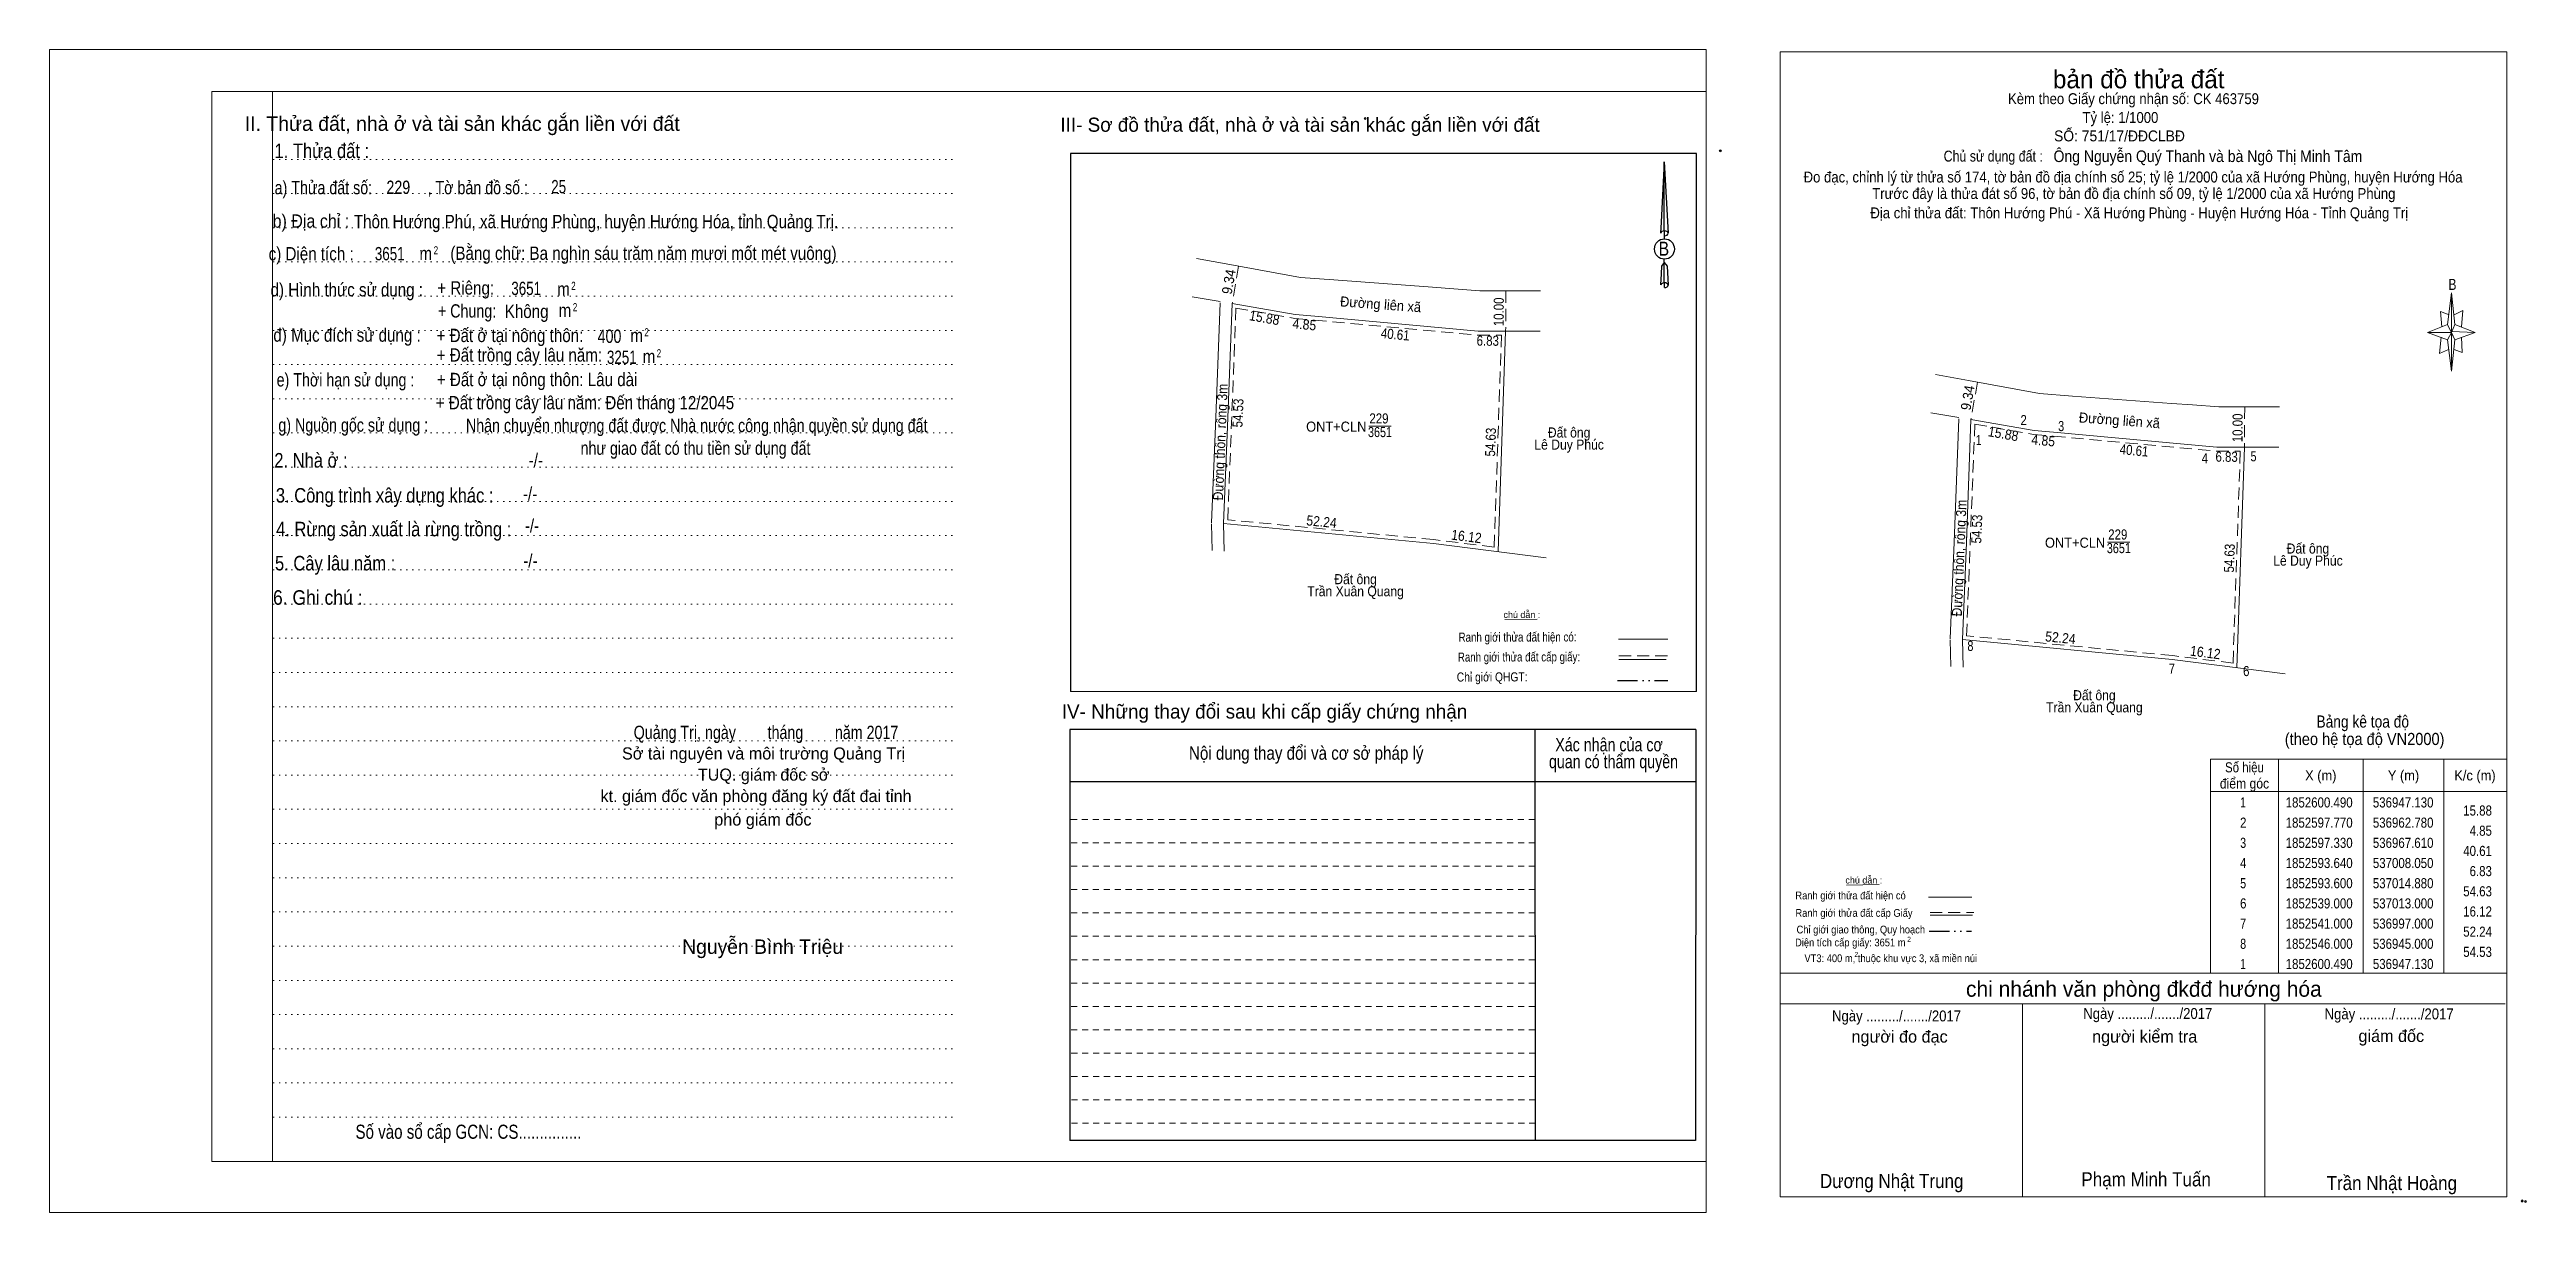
# Model space of a CAD drawing. Header units: metres. Extents: x 536029 to 537660, y 1852227 to 1852697.
# Drawn here: x 536471 to 537085, y 1852404 to 1852692 of the extents above; entities that cross this region are included whole.
import ezdxf
from ezdxf.enums import TextEntityAlignment as Align

# ---------------------------------------------------------------- set-up
doc = ezdxf.new("R2010")
doc.units = ezdxf.units.M
doc.header["$PDMODE"] = 32
doc.header["$PDSIZE"] = 0.5
for name, pattern in [('DASH_DOUBLE_DOT', [9.2, 5, -1.2, 0.3, -1.2, 0.3, -1.2]), ('DOTTED', [1.5, 0.3, -1.2]), ('LONG_DASHED', [7.5, 6, -1.5]), ('MEDIUM_DASHED', [4.5, 3, -1.5]), ('SHORT_DASHED', [2.7, 1.5, -1.2])]:
    doc.linetypes.add(name, pattern=pattern)
for name, color, linetype, lineweight in [('1', 7, 'DOTTED', 13), ('10', 7, 'Continuous', 13), ('2', 7, 'SHORT_DASHED', 13), ('20', 7, 'LONG_DASHED', 13), ('28', 7, 'Continuous', 25), ('39', 7, 'Continuous', 13), ('5', 7, 'Continuous', 13), ('61', 7, 'Continuous', 13), ('63', 7, 'Continuous', 13), ('7', 7, 'Continuous', 13)]:
    doc.layers.add(name, color=color, linetype=linetype, lineweight=lineweight)
for name, color, linetype in [('12', 7, 'Continuous'), ('18', 7, 'Continuous'), ('19', 7, 'Continuous'), ('3', 7, 'Continuous'), ('34', 7, 'Continuous'), ('4', 7, 'Continuous'), ('8', 7, 'Continuous')]:
    doc.layers.add(name, color=color, linetype=linetype)

msp = doc.modelspace()

# ---------------------------------------------------------------- texts
at = {"layer": '1'}
for s, width, p in [('ONT+CLN', 0.95, (536972.915, 1852568.71)), ('229', 0.85, (536983.495, 1852570.74)), ('3651', 0.8, (536983.755, 1852567.37))]:
    msp.add_text(s, height=2.5, dxfattribs=dict(at, width=width)).set_placement(p, align=Align.CENTER)
at = {"layer": '12', "width": 0.8}
msp.add_text('như giao đất có thu tiền sử dụng đất', height=3.3, dxfattribs=at).set_placement((536631.175, 1852591.73), align=Align.CENTER)
at = {"layer": '18'}
for s, height, p in [('II. Thửa đất, nhà ở và tài sản khác gắn liền với đất', 3.6, (536573.395, 1852671.95)), ('Sở tài nguyên và môi trường Quảng Trị', 3, (536648.045, 1852516.27))]:
    msp.add_text(s, height=height, dxfattribs=at).set_placement(p, align=Align.CENTER)
for s, height, width, p in [('1. Thửa đất :', 3.6, 0.85, (536538.615, 1852665.21)), ('a) Thửa đất số:              , Tờ bản đồ số : ', 3.3, 0.8, (536558.795, 1852656.25)), ('229', 3.3, 0.8, (536557.56, 1852656.33)), ('25', 3.3, 0.75, (536597.28, 1852656.49)), ('b) Địa chỉ : ', 3.3, 0.9, (536536.46, 1852647.97)), (' Thôn Hướng Phú, xã Hướng Phùng, huyện Hướng Hóa, tỉnh Quảng Trị.', 3.3, 0.85, (536606.025, 1852647.85)), ('d) Hình thức sử dụng :', 3.3, 0.85, (536544.79, 1852630.97)), ('+ Riêng: ', 3.3, 0.85, (536574.77, 1852631.41)), ('       + Chung:', 3.3, 0.8, (536571.15, 1852625.71)), ('đ) Mục đích sử dụng :', 3.3, 0.85, (536544.855, 1852619.73)), ('e) Thời hạn sử dụng :', 3.3, 0.8, (536544.475, 1852608.65)), ('+ Đất ở tại nông thôn: Lâu dài', 3.3, 0.85, (536591.94, 1852608.73)), ('g) Nguồn gốc sử dụng :', 3.3, 0.8, (536546.395, 1852597.45)), ('+ Đất trồng cây lâu năm: Đến tháng 12/2045', 3.3, 0.85, (536603.79, 1852602.99)), ('Nhận chuyển nhượng đất được Nhà nước công nhận quyền sử dụng đất', 3.3, 0.8, (536631.47, 1852597.35)), ('2. Nhà ở :', 3.6, 0.85, (536535.915, 1852588.57)), ('3. Công trình xây dựng khác :', 3.6, 0.85, (536554.18, 1852579.89)), ('4. Rừng sản xuất là rừng trồng :', 3.6, 0.85, (536556.41, 1852571.53)), ('5. Cây lâu năm :', 3.6, 0.85, (536541.905, 1852563.09)), ('6. Ghi chú :', 3.6, 0.9, (536537.595, 1852554.59)), ('Quảng Trị, ngày        tháng        năm 2017', 3.3, 0.8, (536648.635, 1852521.33)), ('Số vào sổ cấp GCN: CS...............', 3.5, 0.8, (536574.935, 1852422.33))]:
    msp.add_text(s, height=height, dxfattribs=dict(at, width=width)).set_placement(p, align=Align.CENTER)
at = {"layer": '19'}
for s, height, p in [('kt. giám đốc văn phòng đăng ký đất đai tỉnh', 2.987, (536646.175, 1852505.73)), ('TUQ. giám đốc sở', 2.987, (536648.055, 1852511.03)), ('phó giám đốc', 3, (536647.865, 1852499.91)), ('Nguyễn Bình Triệu', 3.573, (536647.81, 1852468.13))]:
    msp.add_text(s, height=height, dxfattribs=at).set_placement(p, align=Align.CENTER)
at = {"layer": '20'}
for s, width, p in [('Bảng kê tọa độ ', 0.85, (537044.65, 1852524.17)), ('(theo hệ tọa độ VN2000)', 0.9, (537044.64, 1852519.85))]:
    msp.add_text(s, height=3, dxfattribs=dict(at, width=width)).set_placement(p, align=Align.CENTER)
at = {"layer": '28'}
for s, width, p in [('-/-', 0.85, (536591.635, 1852588.77)), ('-/-', 0.85, (536590.195, 1852580.41)), ('-/-', 0.85, (536590.675, 1852572.51)), ('-/-', 0.85, (536590.275, 1852563.85)), ('Xác nhận của cơ', 0.8, (536857.475, 1852518.29)), ('Nội dung thay đổi và cơ sở pháp lý', 0.85, (536782.46, 1852516.21)), (' quan có thẩm quyền', 0.8, (536858.09, 1852514.11))]:
    msp.add_text(s, height=3.3, dxfattribs=dict(at, width=width)).set_placement(p, align=Align.CENTER)
msp.add_text('IV- Những thay đổi sau khi cấp giấy chứng nhận', height=3.5, dxfattribs=at).set_placement((536772.13, 1852526.41), align=Align.CENTER)
at = {"layer": '3'}
for s, height, width, p in [('(Bằng chữ: Ba nghìn sáu trăm năm mươi mốt mét vuông)', 3.3, 0.85, (536618.28, 1852640.01)), ('c) Diện tích :                                                   ', 3.3, 0.85, (536562.545, 1852639.87)), ('3651', 3.3, 0.75, (536555.43, 1852639.89)), (' m', 3.3, 0.85, (536563.835, 1852639.93)), ('2', 2, 0.75, (536566.855, 1852641.37))]:
    msp.add_text(s, height=height, dxfattribs=dict(at, width=width)).set_placement(p, align=Align.CENTER)
at = {"layer": '34', "width": 0.9}
msp.add_text('Ông Nguyễn Quý Thanh và bà Ngô Thị Minh Tâm', height=2.88, dxfattribs=at).set_placement((536967.58, 1852664.23))
at = {"layer": '4'}
for s, height, width, p in [(' m', 3.3, 0.85, (536597.955, 1852631.13)), ('2', 2, 0.75, (536600.935, 1852632.57)), ('Không', 3.3, 0.85, (536589.35, 1852625.61)), (' m', 3.3, 0.85, (536598.315, 1852625.85)), ('2', 2, 0.75, (536601.335, 1852627.29)), (' m', 3.3, 0.85, (536616.085, 1852619.64)), ('2', 2, 0.75, (536619.065, 1852621.08)), (' m', 3.3, 0.85, (536619.135, 1852614.43)), ('2', 2, 0.75, (536622.115, 1852615.87))]:
    msp.add_text(s, height=height, dxfattribs=dict(at, width=width)).set_placement(p, align=Align.CENTER)
at = {"layer": '5'}
for s, height, p in [('bản đồ thửa đất', 4.5, (536988.68, 1852682.49)), ('chi nhánh văn phòng đkđđ hướng hóa', 3.888, (536989.955, 1852457.51)), ('người đo đạc', 3, (536929.445, 1852446.15)), ('người kiểm tra', 3, (536990.155, 1852446.17)), ('giám đốc', 3, (537051.25, 1852446.31))]:
    msp.add_text(s, height=height, dxfattribs=at).set_placement(p, align=Align.CENTER)
for s, height, width, p in [('Kèm theo Giấy chứng nhận số: CK 463759', 2.7, 0.9, (536987.385, 1852678.57)), ('Tỷ lệ: 1/1000', 2.7, 0.9, (536984.15, 1852673.91)), ('SỐ: 751/17/ĐĐCLBĐ', 2.7, 0.95, (536983.92, 1852669.35)), ('Chủ sử dụng đất :', 2.7, 0.85, (536952.64, 1852664.35)), ('Đo đạc, chỉnh lý từ thửa số 174, tờ bản đồ địa chính số 25; tỷ lệ 1/2000 của xã Hướng Phùng, huyện Hướng Hóa', 2.7, 0.9, (536987.28, 1852659.17)), ('Trước đây là thửa đát số 96, tờ bản đồ địa chính số 09, tỷ lệ 1/2000 của xã Hướng Phùng', 2.7, 0.9, (536987.47, 1852655.09)), ('Địa chỉ thửa đất: Thôn Hướng Phú - Xã Hướng Phùng - Huyện Hướng Hóa - Tỉnh Quảng Trị', 2.7, 0.9, (536988.82, 1852650.29)), ('B', 2.755, 0.8, (537066.405, 1852632.55)), ('Ranh giới thửa đất hiện có ', 1.92, 0.9, (536917.62, 1852481.63)), ('Ranh giới thửa đất cấp Giấy', 1.92, 0.9, (536918.15, 1852477.31)), ('Chỉ giới giao thông, Quy hoạch', 1.92, 0.9, (536919.835, 1852473.19)), ('Diện tích cấp giấy: 3651 m', 1.92, 0.9, (536917.235, 1852469.99)), (' VT3: 400 m, thuộc khu vực 3, xã miền núi', 1.92, 0.9, (536926.94, 1852466.08)), ('Ngày ........./......./2017', 2.7, 0.9, (536928.69, 1852451.41)), ('Ngày ........./......./2017', 2.7, 0.9, (536990.93, 1852452.01)), ('Ngày ........./......./2017', 2.7, 0.9, (537050.71, 1852451.91)), ('Dương Nhật Trung', 3.5, 0.9, (536927.49, 1852410.13)), ('Phạm Minh Tuấn', 3.5, 0.9, (536990.52, 1852410.55)), ('Trần Nhật Hoàng', 3.5, 0.9, (537051.38, 1852409.63))]:
    msp.add_text(s, height=height, dxfattribs=dict(at, width=width)).set_placement(p, align=Align.CENTER)
at = {"layer": '63'}
msp.add_text('III- Sơ đồ thửa đất, nhà ở và tài sản khác gắn liền với đất', height=3.5, dxfattribs=at).set_placement((536780.925, 1852671.73), align=Align.CENTER)
for s, height, width, p in [('B', 3.456, 0.85, (536871.055, 1852641.05)), ('229', 2.5, 0.85, (536800.475, 1852599.48)), ('ONT+CLN', 2.5, 0.95, (536789.895, 1852597.45)), ('3651', 2.5, 0.8, (536800.735, 1852596.11)), ('Lê Duy Phúc', 2.5, 0.9, (536847.58, 1852593.01)), ('Đất ông', 2.5, 0.9, (536847.58, 1852596.01)), ('Lê Duy Phúc', 2.5, 0.9, (537030.6, 1852564.27)), ('Đất ông', 2.5, 0.9, (537030.6, 1852567.27)), ('Trần Xuân Quang', 2.5, 0.9, (536794.68, 1852556.68)), ('Đất ông', 2.5, 0.9, (536794.68, 1852559.68)), ('Đất ông', 2.5, 0.9, (536977.7, 1852530.94)), ('Trần Xuân Quang', 2.5, 0.9, (536977.7, 1852527.94)), ('Số hiệu', 2.5, 0.85, (537014.88, 1852513.08)), ('điểm góc', 2.5, 0.9, (537014.88, 1852509.08)), ('X (m)', 2.5, 0.95, (537033.78, 1852511.08)), ('Y (m)', 2.5, 0.95, (537054.275, 1852511.08)), ('K/c (m)', 2.5, 0.95, (537071.98, 1852511.08)), (' 1', 2.5, 0.75, (537014.175, 1852504.38)), ('1852600.490', 2.5, 0.85, (537033.38, 1852504.38)), ('536947.130', 2.5, 0.85, (537054.185, 1852504.38)), (' 3', 2.5, 0.8, (537014.18, 1852494.38)), (' 2', 2.5, 0.85, (537014.18, 1852499.38)), ('1852597.770', 2.5, 0.85, (537033.38, 1852499.38)), ('1852597.330', 2.5, 0.85, (537033.38, 1852494.38)), ('536962.780', 2.5, 0.85, (537054.185, 1852499.38)), ('536967.610', 2.5, 0.85, (537054.185, 1852494.38)), (' 4', 2.5, 0.85, (537014.175, 1852489.38)), ('1852593.640', 2.5, 0.85, (537033.38, 1852489.38)), ('537008.050', 2.5, 0.85, (537054.185, 1852489.38)), (' 5', 2.5, 0.8, (537014.18, 1852484.38)), ('1852593.600', 2.5, 0.85, (537033.38, 1852484.38)), ('537014.880', 2.5, 0.85, (537054.185, 1852484.38)), (' 6', 2.5, 0.85, (537014.18, 1852479.38)), ('1852539.000', 2.5, 0.85, (537033.38, 1852479.38)), ('537013.000', 2.5, 0.85, (537054.185, 1852479.38)), ('2', 1.25, 0.8, (536931.79, 1852471.11)), (' 7', 2.5, 0.8, (537014.18, 1852474.38)), ('1852541.000', 2.5, 0.85, (537033.38, 1852474.38)), ('536997.000', 2.5, 0.85, (537054.185, 1852474.38)), ('2', 1.25, 0.8, (536918.72, 1852467.37)), (' 8', 2.5, 0.8, (537014.18, 1852469.38)), (' 1', 2.5, 0.75, (537014.175, 1852464.38)), ('1852546.000', 2.5, 0.85, (537033.38, 1852469.38)), ('1852600.490', 2.5, 0.85, (537033.38, 1852464.38)), ('536945.000', 2.5, 0.85, (537054.185, 1852469.38)), ('536947.130', 2.5, 0.85, (537054.185, 1852464.38))]:
    msp.add_text(s, height=height, dxfattribs=dict(at, width=width)).set_placement(p, align=Align.CENTER)
for s, height, rotation, width, p in [('9.34', 2.5, 80.134, 0.95, (536764.499, 1852634.376)), ('15.88', 2.5, 350.14, 0.9, (536771.896, 1852624.449)), ('Đường liên xã', 2.5, 355.773, 0.95, (536800.793, 1852627.76)), ('10.00', 2.5, 89.656, 0.85, (536831.392, 1852627.118)), ('4.85', 2.5, 354.795, 0.9, (536781.902, 1852622.778)), ('40.61', 2.5, 354.786, 0.85, (536804.401, 1852620.322)), ('6.83', 2.5, 359.664, 0.85, (536827.428, 1852618.734)), ('Đường thôn, rộng 3m', 2.5, 87.614, 0.9, (536762.428, 1852594.843)), ('9.34', 2.5, 80.134, 0.95, (536947.52, 1852605.641)), ('54.53', 2.5, 87.761, 0.85, (536766.801, 1852602.031)), ('Đường liên xã', 2.5, 355.773, 0.95, (536983.813, 1852599.02)), ('10.00', 2.5, 89.656, 0.85, (537014.412, 1852598.378)), ('54.63', 2.5, 88.028, 0.85, (536829.364, 1852594.827)), ('15.88', 2.5, 350.14, 0.9, (536954.916, 1852595.709)), ('4.85', 2.5, 354.795, 0.9, (536964.922, 1852594.038)), ('40.61', 2.5, 354.786, 0.85, (536987.421, 1852591.582)), ('6.83', 2.5, 359.664, 0.85, (537010.448, 1852589.994)), ('52.24', 2.5, 354.508, 0.9, (536786.15, 1852573.921)), ('Đường thôn, rộng 3m', 2.5, 87.614, 0.9, (536945.448, 1852566.103)), ('54.53', 2.5, 87.761, 0.85, (536949.821, 1852573.291)), ('16.12', 2.5, 352.875, 0.9, (536822.01, 1852570.271)), ('54.63', 2.5, 88.028, 0.85, (537012.384, 1852566.087)), ('Ranh giới thửa đất hiện có:', 2.254, 0.135, 0.8, (536834.797, 1852545.465)), ('52.24', 2.5, 354.508, 0.9, (536969.17, 1852545.181)), ('Ranh giới thửa đất cấp giấy:', 2.244, 0.135, 0.8, (536835.162, 1852540.546)), ('16.12', 2.5, 352.875, 0.9, (537005.03, 1852541.531)), ('Chỉ giới QHGT:', 2.244, 0.135, 0.85, (536828.522, 1852535.591))]:
    msp.add_text(s, height=height, rotation=rotation, dxfattribs=dict(at, width=width)).set_placement(p, align=Align.CENTER)
for s, width, p in [(' 2', 0.85, (536960.96, 1852599.07)), (' 1', 0.75, (536949.72, 1852594.13)), (' 3', 0.8, (536970.21, 1852597.59)), (' 4', 0.85, (537005.85, 1852589.61)), (' 5', 0.8, (537017.86, 1852590.1)), (' 8', 0.8, (536947.73, 1852543.15)), (' 7', 0.8, (536997.64, 1852537.49)), (' 6', 0.85, (537016.11, 1852536.92)), ('15.88', 0.85, (537076.18, 1852502.38)), ('4.85', 0.85, (537076.18, 1852497.38)), ('40.61', 0.85, (537076.18, 1852492.38)), ('54.63', 0.85, (537076.18, 1852482.38)), ('6.83', 0.85, (537076.18, 1852487.38)), ('16.12', 0.85, (537076.18, 1852477.38)), ('52.24', 0.85, (537076.18, 1852472.38)), ('54.53', 0.85, (537076.18, 1852467.38))]:
    msp.add_text(s, height=2.5, dxfattribs=dict(at, width=width)).set_placement(p, align=Align.RIGHT)
for p in [(536835.88, 1852551.298), (536920.585, 1852485.558)]:
    msp.add_text('chú dẫn :', height=1.658, rotation=359.974, dxfattribs=at).set_placement(p, align=Align.CENTER)
at = {"layer": '7'}
for s, width, p in [('3651', 0.75, (536589.23, 1852631.29)), ('400', 0.8, (536609.875, 1852619.44)), ('3251', 0.75, (536612.92, 1852614.23))]:
    msp.add_text(s, height=3.3, dxfattribs=dict(at, width=width)).set_placement(p, align=Align.CENTER)
at = {"layer": '8', "width": 0.85}
for s, p in [('+ Đất ở tại nông thôn:', (536585.215, 1852619.65)), ('+ Đất trồng cây lâu năm:', (536587.55, 1852614.8))]:
    msp.add_text(s, height=3.3, dxfattribs=at).set_placement(p, align=Align.CENTER)

# ---------------------------------------------------------------- linework, layer by layer
at = {"layer": '1', "linetype": 'Continuous'}
for p, q in [((536511.36, 1852681.69), (536881.52, 1852681.69)), ((536511.36, 1852681.69), (536511.36, 1852416.69)), ((536881.52, 1852681.69), (536881.52, 1852414.49)), ((536938.32, 1852611.59), (536946.53, 1852610.09)), ((536944.14, 1852600.99), (536937.22, 1852602.12)), ((536996.77, 1852604.47), (537002.02, 1852604.08)), ((537002.02, 1852604.08), (537008.49, 1852603.6)), ((537008.49, 1852603.6), (537023.52, 1852603.6)), ((537008.05, 1852593.64), (536967.61, 1852597.33)), ((537014.88, 1852593.6), (537023.42, 1852593.6)), ((536511.36, 1852416.69), (536881.52, 1852416.69))]:
    msp.add_line(p, q, dxfattribs=at)
at = {"layer": '1'}
for p, q in [((536526.36, 1852681.69), (536526.36, 1852416.69)), ((536526.36, 1852681.69), (536526.36, 1852416.69)), ((536526.52, 1852664.89), (536695.6, 1852664.89)), ((536526.52, 1852656.41), (536695.6, 1852656.41)), ((536526.52, 1852647.95), (536695.6, 1852647.95)), ((536526.52, 1852639.49), (536695.6, 1852639.49)), ((536526.52, 1852631.01), (536695.6, 1852631.01)), ((536526.52, 1852622.53), (536695.6, 1852622.53)), ((536526.52, 1852614.05), (536695.6, 1852614.05)), ((536526.52, 1852605.61), (536695.6, 1852605.61)), ((536526.52, 1852597.13), (536695.6, 1852597.13)), ((536526.52, 1852588.65), (536695.6, 1852588.65)), ((536526.52, 1852580.17), (536695.6, 1852580.17)), ((536526.52, 1852571.71), (536695.6, 1852571.71)), ((536526.52, 1852563.23), (536695.6, 1852563.23)), ((536526.52, 1852554.77), (536695.6, 1852554.77)), ((536526.52, 1852546.29), (536695.6, 1852546.29)), ((536526.52, 1852537.81), (536695.6, 1852537.81)), ((536526.52, 1852529.33), (536695.6, 1852529.33)), ((536526.52, 1852520.89), (536695.6, 1852520.89)), ((536526.52, 1852512.41), (536695.6, 1852512.41)), ((536526.52, 1852503.93), (536695.6, 1852503.93)), ((536526.52, 1852495.45), (536695.6, 1852495.45)), ((536526.52, 1852486.99), (536695.6, 1852486.99)), ((536526.52, 1852478.53), (536695.6, 1852478.53)), ((536526.52, 1852470.05), (536695.6, 1852470.05)), ((536526.52, 1852461.57), (536695.6, 1852461.57)), ((536526.52, 1852453.09), (536695.6, 1852453.09)), ((536526.52, 1852444.65), (536695.6, 1852444.65)), ((536526.52, 1852436.17), (536695.6, 1852436.17)), ((536526.52, 1852427.69), (536695.6, 1852427.69))]:
    msp.add_line(p, q, dxfattribs=at)
at = {"layer": '1', "linetype": 'Continuous'}
for points in [[(536471.16, 1852404.09), (536881.52, 1852404.09), (536881.52, 1852692.09), (536471.16, 1852692.09)], [(536526.36, 1852681.69), (536881.52, 1852681.69), (536881.52, 1852416.69), (536526.36, 1852416.69)]]:
    msp.add_lwpolyline(points, close=True, dxfattribs=at)
for points in [[(536946.53, 1852610.09), (536964.09, 1852606.88), (536972.28, 1852606.28), (536996.77, 1852604.47)], [(536967.61, 1852597.33), (536962.78, 1852597.77), (536947.13, 1852600.49)]]:
    msp.add_lwpolyline(points, dxfattribs=at)
at = {"layer": '1', "linetype": 'MEDIUM_DASHED'}
msp.add_lwpolyline([(536948.08, 1852599.31), (536962.65, 1852596.78), (536967.52, 1852596.33), (537008, 1852592.64), (537013.85, 1852592.61), (537012.04, 1852540.13), (536997.11, 1852541.99), (536946.04, 1852546.9)], close=True, dxfattribs=at)
at = {"layer": '10'}
for p, q in [((536942, 1852545.93), (536942.15, 1852539.32)), ((536945, 1852546), (536945.16, 1852539.11))]:
    msp.add_line(p, q, dxfattribs=at)
at = {"layer": '2'}
for p, q in [((536839.12, 1852495.61), (536723.92, 1852495.61)), ((536839.12, 1852489.85), (536723.92, 1852489.85)), ((536839.12, 1852484.05), (536723.92, 1852484.05)), ((536839.12, 1852478.27), (536723.92, 1852478.27)), ((536839.12, 1852472.49), (536723.92, 1852472.49)), ((536839.12, 1852466.69), (536723.92, 1852466.69)), ((536839.12, 1852460.91), (536723.92, 1852460.91)), ((536839.12, 1852455.13), (536723.92, 1852455.13)), ((536839.12, 1852449.33), (536723.92, 1852449.33)), ((536839.16, 1852443.57), (536723.92, 1852443.57)), ((536839.16, 1852437.77), (536723.92, 1852437.77)), ((536839.2, 1852432.01), (536723.92, 1852432.01)), ((536839.2, 1852426.21), (536723.92, 1852426.21))]:
    msp.add_line(p, q, dxfattribs=at)
at = {"layer": '28'}
for p, q in [((536839.12, 1852523.69), (536839.2, 1852421.93)), ((536878.96, 1852523.69), (536878.88, 1852421.93)), ((536878.96, 1852510.77), (536723.92, 1852510.77)), ((536878.88, 1852421.93), (536723.92, 1852421.93))]:
    msp.add_line(p, q, dxfattribs=at)
at = {"layer": '28', "linetype": 'SHORT_DASHED', "lineweight": 13}
msp.add_line((536839.08, 1852501.41), (536723.92, 1852501.41), dxfattribs=at)
at = {"layer": '28'}
msp.add_lwpolyline([(536878.96, 1852523.69), (536723.92, 1852523.69), (536723.92, 1852421.93)], dxfattribs=at)
at = {"layer": '39'}
for p, q in [((536943, 1852570.11), (536944.13, 1852600.61)), ((537014.88, 1852593.6), (537013, 1852539)), ((536942, 1852546.12), (536943, 1852570.12))]:
    msp.add_line(p, q, dxfattribs=at)
msp.add_lwpolyline([(537024.94, 1852537.51), (536997, 1852541), (536945, 1852546), (536946, 1852570), (536947.13, 1852600.49)], dxfattribs=at)
at = {"layer": '5'}
for p, q in [((537065.2, 1852624.03), (537066.2, 1852631.83)), ((537065.2, 1852620.23), (537060.2, 1852622.03)), ((537067, 1852620.23), (537066.2, 1852612.43)), ((537067, 1852624.03), (537072, 1852622.03)), ((537068.6, 1852620.83), (537068.8, 1852617.03)), ((537068.8, 1852617.03), (537066.8, 1852617.83)), ((536936.58, 1852482.19), (536947.34, 1852482.19)), ((536936.98, 1852477.71), (536947.5, 1852477.71)), ((536899.88, 1852463.33), (537079.88, 1852463.33)), ((536899.88, 1852455.73), (537079.48, 1852455.73)), ((536899.88, 1852455.73), (537079.48, 1852455.73)), ((536899.88, 1852455.73), (537079.48, 1852455.73)), ((536959.88, 1852407.93), (536959.88, 1852455.73)), ((537019.88, 1852407.93), (537019.88, 1852455.73)), ((537079.88, 1852407.93), (536899.88, 1852407.93))]:
    msp.add_line(p, q, dxfattribs=at)
at = {"layer": '5', "linetype": 'MEDIUM_DASHED'}
msp.add_line((536936.98, 1852478.35), (536947.86, 1852478.35), dxfattribs=at)
at = {"layer": '5', "linetype": 'DASH_DOUBLE_DOT', "lineweight": 25}
msp.add_line((536936.78, 1852473.75), (536947.24, 1852473.75), dxfattribs=at)
at = {"layer": '5'}
for points in [[(536899.88, 1852691.53), (537079.88, 1852691.53), (537079.88, 1852407.93), (536899.88, 1852407.93)], [(537066.2, 1852631.83), (537067, 1852624.03), (537066.2, 1852622.03)], [(537066.2, 1852622.03), (537060.2, 1852622.03), (537065.2, 1852624.03), (537067, 1852620.23), (537072, 1852622.03), (537066.2, 1852622.23)], [(537066.2, 1852622.03), (537066.2, 1852612.43), (537065.2, 1852620.23)]]:
    msp.add_lwpolyline(points, close=True, dxfattribs=at)
for points in [[(537065.6, 1852626.43), (537063.4, 1852627.23), (537063.8, 1852623.43)], [(537066.8, 1852626.43), (537069, 1852627.43), (537068.6, 1852623.43)], [(537066.2, 1852622.03), (537065.2, 1852624.03), (537060.2, 1852622.03)], [(537063.6, 1852620.83), (537063.2, 1852616.83), (537065.4, 1852617.83)], [(537066.2, 1852622.03), (537067, 1852620.23), (537072, 1852622.03)]]:
    msp.add_lwpolyline(points, dxfattribs=at)
for p in [(536885.04, 1852667.01), (537083.68, 1852406.93), (537084.48, 1852406.81)]:
    msp.add_point(p, dxfattribs=at)
at = {"layer": '61'}
msp.add_line((537008.05, 1852593.64), (537014.88, 1852593.6), dxfattribs=at)
at = {"layer": '63', "lineweight": 25}
for p, q in [((536724.08, 1852666.37), (536724.08, 1852533.09)), ((536871.16, 1852664.29), (536872.08, 1852646.61)), ((536871.16, 1852664.29), (536872.08, 1852646.61)), ((536871.16, 1852664.29), (536872.08, 1852646.61)), ((536870.4, 1852649.37), (536870.24, 1852646.65)), ((536871.16, 1852647.21), (536871.16, 1852646.53)), ((536871.16, 1852646.53), (536871.16, 1852646.01)), ((536871.16, 1852646.01), (536871.16, 1852645.33)), ((536871.16, 1852646.01), (536871.16, 1852645.33)), ((536871.16, 1852646.01), (536871.16, 1852645.33)), ((536872.08, 1852646.61), (536872.08, 1852646.65)), ((536871.16, 1852639.37), (536871.16, 1852640.17)), ((536871.16, 1852639.37), (536871.16, 1852640.17)), ((536871.16, 1852639.37), (536871.16, 1852640.17)), ((536871.16, 1852639.37), (536871.84, 1852638.41)), ((536871.16, 1852639.37), (536871.84, 1852638.41)), ((536871.16, 1852639.37), (536871.84, 1852638.41)), ((536871.84, 1852638.41), (536872.08, 1852633.77)), ((536871.84, 1852638.41), (536872.08, 1852633.77)), ((536871.84, 1852638.41), (536872.08, 1852633.77)), ((536871.16, 1852634.37), (536871.16, 1852633.69)), ((536871.16, 1852633.69), (536871.16, 1852633.17)), ((536872.08, 1852633.77), (536872.08, 1852633.81))]:
    msp.add_line(p, q, dxfattribs=at)
at = {"layer": '63'}
for p, q in [((536755.3, 1852640.33), (536763.51, 1852638.83)), ((536813.75, 1852633.21), (536819, 1852632.82)), ((536819, 1852632.82), (536825.47, 1852632.34)), ((536825.47, 1852632.34), (536840.5, 1852632.34)), ((536761.12, 1852629.73), (536754.2, 1852630.86)), ((536759.98, 1852598.85), (536761.11, 1852629.35)), ((536825.03, 1852622.38), (536784.59, 1852626.07)), ((536825.03, 1852622.38), (536831.86, 1852622.34)), ((536831.86, 1852622.34), (536829.98, 1852567.74)), ((536831.86, 1852622.34), (536840.4, 1852622.34)), ((536758.98, 1852574.86), (536759.98, 1852598.86)), ((536797.93, 1852598.79), (536803.47, 1852598.79)), ((536758.98, 1852574.67), (536759.13, 1852568.06)), ((536761.98, 1852574.74), (536762.14, 1852567.85)), ((536980.95, 1852570.05), (536986.49, 1852570.05)), ((536831.62, 1852550.9), (536839.7, 1852551.02)), ((536859.84, 1852546.03), (536872.04, 1852546.03)), ((536859.92, 1852541.07), (536871.64, 1852541.07)), ((536859.92, 1852541.07), (536871.64, 1852541.07)), ((536879.12, 1852533.09), (536724.08, 1852533.09)), ((537023.28, 1852516.33), (537023.28, 1852463.33)), ((537044.28, 1852516.33), (537044.28, 1852463.33)), ((537064.28, 1852516.33), (537064.28, 1852463.33)), ((537006.48, 1852508.33), (537079.88, 1852508.33)), ((536916.32, 1852485.16), (536924.4, 1852485.28))]:
    msp.add_line(p, q, dxfattribs=at)
at = {"layer": '63', "linetype": 'MEDIUM_DASHED'}
for p, q in [((536765.71, 1852638.43), (536764.11, 1852629.23)), ((536831.92, 1852632.34), (536831.86, 1852622.34)), ((536948.73, 1852609.69), (536947.13, 1852600.49)), ((537014.94, 1852603.6), (537014.88, 1852593.6)), ((536859.92, 1852541.95), (536871.92, 1852541.95))]:
    msp.add_line(p, q, dxfattribs=at)
at = {"layer": '63', "linetype": 'DASH_DOUBLE_DOT', "lineweight": 25}
msp.add_line((536859.56, 1852535.87), (536872.04, 1852535.87), dxfattribs=at)
at = {"layer": '63', "lineweight": 25}
for points in [[(536879.12, 1852533.09), (536879.12, 1852666.37), (536724.08, 1852666.37)], [(536871.16, 1852647.21), (536871.16, 1852664.29), (536870.4, 1852649.37)], [(536871.16, 1852634.37), (536871.16, 1852639.37), (536870.48, 1852638.41), (536870.4, 1852636.53), (536870.24, 1852633.81)]]:
    msp.add_lwpolyline(points, dxfattribs=at)
at = {"layer": '63'}
for points in [[(536763.51, 1852638.83), (536781.07, 1852635.62), (536789.26, 1852635.02), (536813.75, 1852633.21)], [(536841.92, 1852566.25), (536813.98, 1852569.74), (536761.98, 1852574.74), (536762.98, 1852598.74), (536764.11, 1852629.23)], [(536784.59, 1852626.07), (536779.76, 1852626.51), (536764.11, 1852629.23)]]:
    msp.add_lwpolyline(points, dxfattribs=at)
at = {"layer": '63', "linetype": 'MEDIUM_DASHED'}
msp.add_lwpolyline([(536765.06, 1852628.05), (536779.63, 1852625.52), (536784.5, 1852625.07), (536824.98, 1852621.38), (536830.83, 1852621.35), (536829.02, 1852568.87), (536814.09, 1852570.73), (536763.02, 1852575.64)], close=True, dxfattribs=at)
at = {"layer": '63'}
msp.add_lwpolyline([(537006.48, 1852516.33), (537079.88, 1852516.33), (537079.88, 1852463.33), (537006.48, 1852463.33)], close=True, dxfattribs=at)
at = {"layer": '63', "lineweight": 25}
msp.add_ellipse((536871.198, 1852642.694), major_axis=(0, 2.516), ratio=0.983453, dxfattribs=at)
for centre, start_param, end_param in [((536871.199, 1852646.571), 1.5707963, 3.074452), ((536871.199, 1852646.571), 0.0671406, 1.5707963), ((536871.199, 1852646.571), 4.712389, 6.2831853), ((536871.199, 1852633.73), 2.4910694, 3.0742784), ((536871.199, 1852633.73), 1.5707963, 2.4910694), ((536871.199, 1852633.73), 0.0671406, 1.5707963), ((536871.199, 1852633.73), 4.712389, 6.2831853)]:
    msp.add_ellipse(centre, major_axis=(0.907, 0), ratio=0.655448, start_param=start_param, end_param=end_param, dxfattribs=at)
at = {"layer": '63'}
msp.add_point((536797.04, 1852675.01), dxfattribs=at)

msp.set_redraw_order([(e.dxf.handle, doc.entitydb.next_handle()) for e in msp.query("TEXT MTEXT ATTDEF DIMENSION ARC_DIMENSION")])  # texts and dimensions are drawn at this point

doc.saveas('drawing.dxf')
